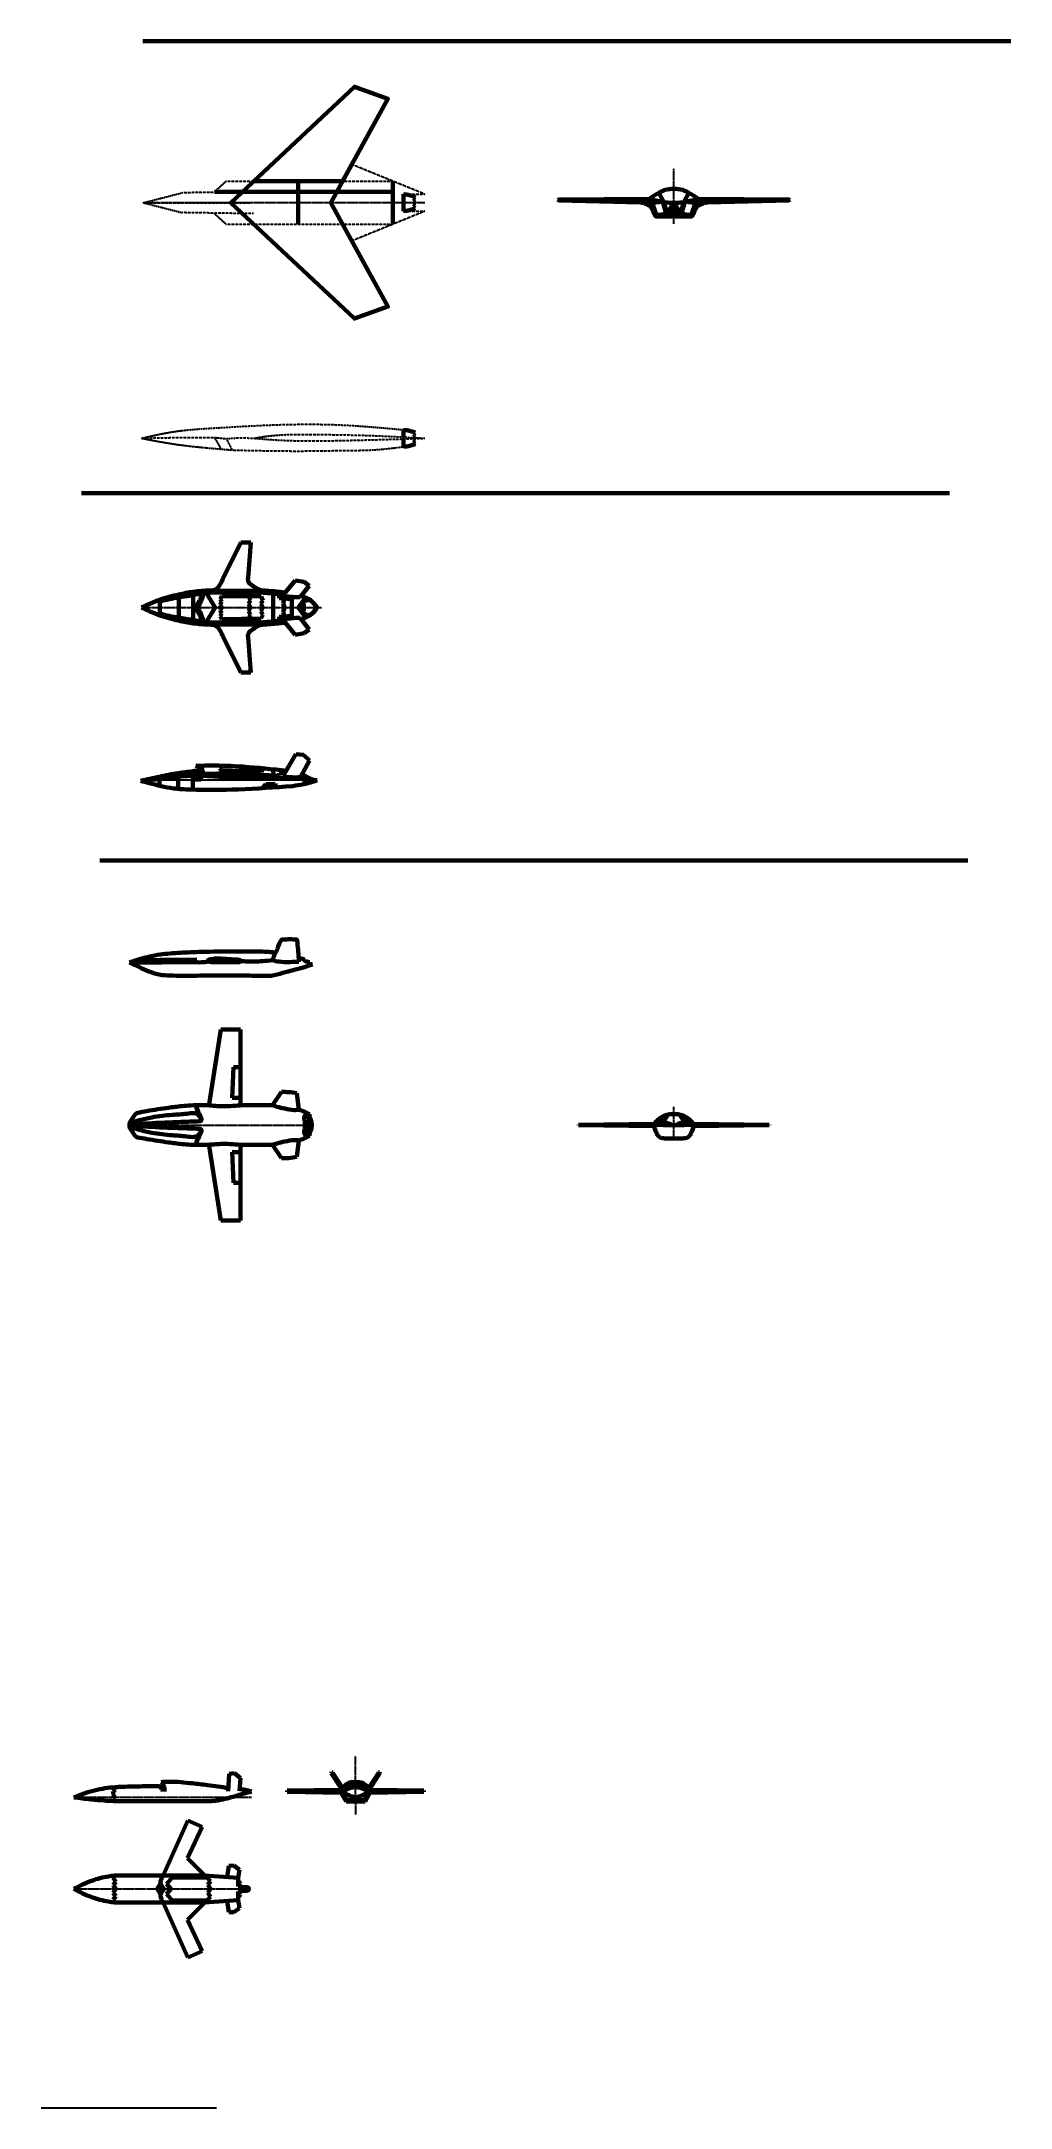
# Model space of a CAD drawing. Header units: millimetres. Extents: x -985956116104 to 1932156, y -552630487266 to 633586.
# Drawn here: x 64455 to 114807, y -336596 to -229290 of the extents above; entities that cross this region are included whole.
import ezdxf

# ---------------------------------------------------------------- set-up
doc = ezdxf.new("R2010")
doc.units = ezdxf.units.MM
doc.linetypes.add('CENTER', pattern=[2, 1.25, -0.25, 0.25, -0.25])
doc.linetypes.add('DASHED', pattern=[0.75, 0.5, -0.25])
for name, color, linetype, lineweight in [('_axes (Оси)', 6, 'CENTER', 30), ('_basic (Основной)', 4, 'Continuous', 60), ('_contour (Тонкий)', 7, 'Continuous', 30), ('_invisible (Невидимый)', 1, 'DASHED', 30)]:
    doc.layers.add(name, color=color, linetype=linetype, lineweight=lineweight)

msp = doc.modelspace()

# ---------------------------------------------------------------- linework, layer by layer
at = {"layer": '_axes (Оси)', "transparency": 33554687}
for p, q in [((97310.322, -238766.306), (97310.322, -235892.715)), ((84377.77, -237670.795), (69747.77, -237670.795)), ((84377.77, -237670.795), (69747.77, -237670.795)), ((69655.005, -258694.366), (79012.702, -258694.366)), ((69655.005, -258694.366), (79012.702, -258694.366)), ((97310.322, -286259.792), (97310.322, -284625.541)), ((97310.322, -286259.792), (97310.322, -284625.541)), ((69040.77, -285569.205), (78513.975, -285569.205)), ((69040.77, -285569.205), (78513.975, -285569.205)), ((80780.133, -320480.991), (80780.133, -318328.758)), ((80780.133, -320480.991), (80780.133, -318328.758)), ((75366.089, -320480.991), (66144.694, -320480.991)), ((80780.133, -320480.991), (80780.133, -321368.316)), ((80780.133, -320480.991), (80780.133, -321368.316)), ((66144.694, -325238.459), (75244.694, -325238.459)), ((66144.694, -325238.459), (75244.694, -325238.459))]:
    msp.add_line(p, q, dxfattribs=at)
at = {"layer": '_basic (Основной)', "transparency": 33554687}
for p, q in [((69733.632, -229289.663), (114806.551, -229289.663)), ((73451.789, -237102.393), (82710.803, -237102.393)), ((80104.872, -236550.795), (75499.873, -236550.795)), ((77802.373, -236550.795), (77802.373, -238790.795)), ((82710.803, -236550.795), (82710.803, -238790.795)), ((83271.434, -237228.953), (83271.434, -237670.795)), ((83271.434, -237247.031), (83462.768, -237247.031)), ((83271.434, -238112.636), (83271.434, -237670.795)), ((83271.434, -238094.558), (83462.768, -238094.558)), ((83462.768, -237247.031), (83867.693, -237367.172)), ((83462.768, -238094.558), (83867.693, -237974.417)), ((83862.473, -237411.582), (83788.079, -237457.291)), ((83788.079, -237457.291), (83858.556, -237521.29)), ((83788.079, -237884.298), (83858.556, -237820.299)), ((83862.473, -237930.007), (83788.079, -237884.298)), ((83858.556, -237521.29), (83790.246, -237596.515)), ((83790.246, -237596.515), (83860.723, -237670.795)), ((83790.246, -237745.074), (83860.723, -237670.795)), ((83858.556, -237820.299), (83790.246, -237745.074)), ((83867.693, -237367.172), (83819.401, -237388.07)), ((83819.401, -237388.07), (83862.473, -237411.582)), ((83819.401, -237953.519), (83862.473, -237930.007)), ((83867.693, -237974.417), (83819.401, -237953.519)), ((91318.365, -237508.662), (91289.525, -237527.575)), ((91289.525, -237527.575), (91325.461, -237552.021)), ((96081.874, -237604.012), (91289.525, -237527.575)), ((96037.826, -237475.589), (91318.365, -237508.662)), ((91325.461, -237552.021), (95581.327, -237665.195)), ((96054.438, -237624.131), (95984.997, -237801.313)), ((96081.874, -237604.012), (96054.438, -237624.131)), ((96190.322, -237682.527), (96081.874, -237604.012)), ((96136.098, -237643.269), (96585.959, -237594.285)), ((96190.322, -237682.527), (96741.921, -237626.328)), ((96190.322, -237682.527), (96397.43, -238281.633)), ((96794.619, -237636.804), (96525.61, -237157.582)), ((96741.921, -237626.328), (96912.892, -238225.258)), ((96794.649, -237636.826), (96982.444, -238304.167)), ((96982.444, -238158.884), (97310.322, -237670.795)), ((96982.444, -238304.167), (96982.444, -238158.884)), ((97638.201, -238158.884), (97310.322, -237670.795)), ((97825.996, -237636.826), (97638.201, -238304.167)), ((97638.201, -238304.167), (97638.201, -238158.884)), ((97878.724, -237626.328), (97707.752, -238225.258)), ((97825.996, -237636.826), (98095.026, -237157.616)), ((98430.322, -237682.527), (97878.724, -237626.328)), ((98484.546, -237643.269), (98034.685, -237594.285)), ((98430.322, -237682.527), (98223.215, -238281.633)), ((98430.322, -237682.527), (98538.77, -237604.012)), ((98538.77, -237604.012), (103331.119, -237527.575)), ((98538.77, -237604.012), (98566.206, -237624.131)), ((98566.206, -237624.131), (98635.647, -237801.313)), ((98582.818, -237475.589), (103302.28, -237508.662)), ((103295.183, -237552.021), (99039.317, -237665.195)), ((103331.119, -237527.575), (103295.183, -237552.021)), ((103302.28, -237508.662), (103331.119, -237527.575)), ((96397.43, -238281.633), (96339.197, -238346.032)), ((96397.43, -238281.633), (96587.872, -238296.953)), ((96446.061, -238393.067), (97310.291, -238393.067)), ((96982.444, -238304.167), (96579.423, -238393.067)), ((96912.892, -238225.258), (96587.872, -238296.953)), ((96982.444, -238304.167), (97310.322, -238304.167)), ((97638.201, -238304.167), (97310.322, -238304.167)), ((98174.583, -238393.067), (97310.353, -238393.067)), ((97638.201, -238304.167), (98041.221, -238393.067)), ((97707.752, -238225.258), (98032.772, -238296.953)), ((98223.215, -238281.633), (98032.772, -238296.953)), ((98223.215, -238281.633), (98281.447, -238346.032)), ((83271.434, -249460.622), (83271.434, -249840.163)), ((83271.434, -249478.7), (83462.768, -249478.7)), ((83271.434, -250344.305), (83271.434, -249936.398)), ((83462.768, -249478.7), (83867.693, -249598.841)), ((83862.473, -249643.251), (83788.079, -249688.96)), ((83788.079, -249688.96), (83858.556, -249752.959)), ((83858.556, -249752.959), (83790.246, -249828.184)), ((83790.246, -249828.184), (83831.06, -249871.2)), ((83790.246, -249976.743), (83845.128, -249918.9)), ((83858.556, -250051.968), (83790.246, -249976.743)), ((83867.693, -249598.841), (83819.401, -249619.739)), ((83819.401, -249619.739), (83862.473, -249643.251)), ((83271.434, -250326.227), (83462.768, -250326.227)), ((83462.768, -250326.227), (83867.693, -250206.086)), ((83788.079, -250115.967), (83858.556, -250051.968)), ((83862.473, -250161.676), (83788.079, -250115.967)), ((83819.401, -250185.188), (83862.473, -250161.676)), ((83867.693, -250206.086), (83819.401, -250185.188)), ((66547.059, -252751.456), (111619.978, -252751.456)), ((73867.894, -257244.729), (74815.681, -255318.423)), ((74815.681, -255318.423), (75334.483, -255318.146)), ((75334.483, -255318.146), (75191.067, -257142.267)), ((77640.782, -257283.238), (77062.873, -257982.751)), ((78110.547, -257356.159), (77640.782, -257283.238)), ((78369.491, -257562.18), (78110.547, -257356.159)), ((70617.829, -258287.432), (70617.829, -258694.366)), ((71589.952, -258017.042), (71589.952, -258694.366)), ((72344.74, -257874.153), (72344.74, -258694.366)), ((73020.869, -257935.262), (73477.005, -258694.366)), ((73381.917, -257911.861), (73221.679, -257806.939)), ((75970.093, -257937.995), (73381.917, -257911.861)), ((73560.773, -257821.143), (73464.62, -257771.014)), ((75736.602, -257821.535), (73560.773, -257821.143)), ((73833.343, -258398.528), (73728.642, -258556.932)), ((73728.642, -258556.932), (73834.445, -258694.366)), ((73839.234, -258099.921), (73739.86, -258250.103)), ((73739.86, -258250.103), (73833.343, -258398.528)), ((73839.234, -258099.921), (75872.488, -258126.693)), ((75221.677, -258118.124), (75319.221, -258317.325)), ((75319.221, -258317.325), (75222.216, -258500.178)), ((75222.216, -258500.178), (75325.713, -258694.366)), ((75803.04, -257774.166), (75736.602, -257821.535)), ((75961.009, -258324.77), (75857.734, -258503.163)), ((75857.734, -258503.163), (75954.042, -258694.366)), ((75872.488, -258126.693), (75961.009, -258324.77)), ((76061.404, -257815.568), (75970.093, -257937.995)), ((75970.093, -257937.995), (76802.662, -257998.036)), ((76490.171, -257975.501), (76492.769, -258694.366)), ((76802.662, -257998.036), (76852.205, -257882.357)), ((76802.662, -257998.036), (76802.975, -258207.193)), ((76802.975, -258207.193), (77475.533, -258260.252)), ((77015.068, -258461.318), (77094.925, -258230.225)), ((77015.068, -258461.318), (77088.717, -258694.366)), ((77475.533, -258260.252), (77475.533, -258694.366)), ((78186.274, -258173.173), (77805.98, -258694.366)), ((77893.418, -258160.548), (78369.491, -257562.18)), ((78094.877, -258502.841), (77986.681, -258502.212)), ((78080.792, -258502.759), (78079.678, -258694.366)), ((78094.877, -258502.841), (78094.877, -258694.366)), ((70617.829, -259101.3), (70617.829, -258694.366)), ((71589.952, -259371.69), (71589.952, -258694.366)), ((72344.74, -259514.579), (72344.74, -258694.366)), ((73020.869, -259453.47), (73477.005, -258694.366)), ((73381.917, -259476.872), (73221.679, -259581.793)), ((75970.093, -259450.738), (73381.917, -259476.872)), ((73560.773, -259567.589), (73464.62, -259617.719)), ((75736.602, -259567.198), (73560.773, -259567.589)), ((73728.642, -258831.801), (73834.445, -258694.366)), ((73833.343, -258990.204), (73728.642, -258831.801)), ((73739.86, -259138.63), (73833.343, -258990.204)), ((73839.234, -259288.812), (73739.86, -259138.63)), ((73839.234, -259288.812), (75872.488, -259262.04)), ((75221.677, -259270.609), (75319.221, -259071.407)), ((75222.216, -258888.554), (75325.713, -258694.366)), ((75319.221, -259071.407), (75222.216, -258888.554)), ((75803.04, -259614.567), (75736.602, -259567.198)), ((75857.734, -258885.57), (75954.042, -258694.366)), ((75961.009, -259063.963), (75857.734, -258885.57)), ((75872.488, -259262.04), (75961.009, -259063.963)), ((75970.093, -259450.738), (76802.662, -259390.697)), ((76061.404, -259573.165), (75970.093, -259450.738)), ((76490.171, -259413.232), (76492.769, -258694.366)), ((76802.662, -259390.697), (76802.975, -259181.54)), ((76802.662, -259390.697), (76852.205, -259506.376)), ((76802.975, -259181.54), (77475.533, -259128.481)), ((77015.068, -258927.415), (77088.717, -258694.366)), ((77015.068, -258927.415), (77094.925, -259158.508)), ((77640.782, -260105.494), (77062.873, -259405.982)), ((77475.533, -259128.481), (77475.533, -258694.366)), ((78186.274, -259215.559), (77805.98, -258694.366)), ((77893.418, -259228.185), (78369.491, -259826.553)), ((78094.877, -258885.891), (77986.681, -258886.521)), ((78080.792, -258885.973), (78079.678, -258694.366)), ((78094.877, -258885.891), (78094.877, -258694.366)), ((73867.894, -260144.003), (74815.681, -262070.31)), ((75334.483, -262070.586), (75191.067, -260246.466)), ((78110.547, -260032.574), (77640.782, -260105.494)), ((78369.491, -259826.553), (78110.547, -260032.574)), ((74815.681, -262070.31), (75334.483, -262070.586)), ((73729.327, -267028.795), (73839.324, -266906.659)), ((73828.532, -267163.855), (73729.327, -267028.795)), ((75253.8, -267183.058), (75322.895, -267057.516)), ((75322.895, -267057.516), (75257.564, -266980.707)), ((75967.241, -267110.977), (75892.778, -267036.564)), ((75900.589, -267224.483), (75967.241, -267110.977)), ((76503.977, -267098.558), (76508.959, -267413.891)), ((77024.765, -267440.482), (77675.553, -266307.471)), ((77675.553, -266307.471), (78072.037, -266339.644)), ((78390.245, -266630.575), (77926.42, -267495.338)), ((78072.037, -266339.644), (78390.245, -266630.575)), ((70593.525, -267480.101), (70593.525, -267947.417)), ((71566.028, -267286.748), (71566.028, -268111.816)), ((72326.336, -267194.364), (72326.336, -268150.145)), ((73082.442, -267442.182), (72326.336, -267434.779)), ((72361.709, -267527.562), (72362.614, -267435.134)), ((72410.93, -267625.937), (72361.709, -267527.562)), ((72410.93, -267625.937), (72732.972, -267617.505)), ((72732.972, -267617.505), (72733.209, -267511.544)), ((72739.507, -267325.07), (72741.795, -267426.452)), ((74742.7, -267442.182), (73082.442, -267442.182)), ((73108.944, -267416.179), (73111.602, -267442.182)), ((74742.7, -267401.868), (73163.452, -267401.868)), ((74742.7, -267401.868), (74742.7, -267442.182)), ((75367.338, -267420.541), (75365.862, -267442.46)), ((75367.003, -267442.537), (76043.178, -267488.07)), ((75367.338, -267420.541), (76055.391, -267476.602)), ((75940.762, -268072.556), (76108.466, -267857.378)), ((76108.466, -267857.378), (76597.576, -267847.747)), ((76597.576, -267847.747), (76650.091, -268025.374)), ((76819.529, -267437.264), (76811.021, -267283.645)), ((76811.021, -267283.645), (77093.66, -267320.536)), ((67500.647, -271823.213), (112573.566, -271823.213)), ((73787.091, -277048.237), (73104.551, -277030.902)), ((78402.267, -277117.601), (78402.267, -277235.037)), ((78402.267, -277235.037), (78542.64, -277235.037)), ((73165.475, -284481.032), (73778.718, -280610.372)), ((73778.718, -280610.372), (74803.863, -280610.372)), ((74803.863, -280610.372), (74796.5, -284444.473)), ((74372.648, -284163.245), (74445.16, -282568.627)), ((74445.16, -282568.627), (74800.101, -282569.309)), ((74797.04, -284163.227), (74372.648, -284163.245)), ((76462.563, -284537.094), (76933.413, -283851.196)), ((77735.776, -283915.833), (77833.05, -284772.154)), ((69068.968, -285393.289), (69318.679, -285033.985)), ((74918.18, -284537.094), (76462.563, -284537.094)), ((69068.968, -285745.121), (69318.679, -286104.425)), ((77735.776, -287222.577), (77833.05, -286366.256)), ((96301.507, -285505.527), (92351.489, -285559.107)), ((92351.489, -285559.107), (92351.731, -285576.93)), ((96291.365, -285630.531), (92351.489, -285576.927)), ((98319.138, -285505.527), (102269.155, -285559.107)), ((98329.279, -285630.531), (102269.155, -285576.927)), ((102269.155, -285559.107), (102268.914, -285576.93)), ((73165.475, -286657.378), (73778.718, -290528.038)), ((74797.04, -286975.182), (74372.648, -286975.164)), ((74372.648, -286975.164), (74445.16, -288569.783)), ((74803.863, -290528.038), (74796.5, -286693.937)), ((74918.18, -286601.316), (76462.563, -286601.316)), ((76462.563, -286601.316), (76933.413, -287287.213)), ((74445.16, -288569.783), (74800.101, -288569.101)), ((73778.718, -290528.038), (74803.863, -290528.038)), ((74159.147, -320166.673), (74214.165, -319252.287)), ((74214.165, -319252.287), (74493.845, -319220.203)), ((74493.845, -319220.203), (74796.449, -319492.915)), ((74796.449, -319492.915), (74743.722, -320148.34)), ((79517.638, -319226.526), (79523.636, -319180.058)), ((80047.804, -320043.233), (79517.638, -319226.526)), ((79523.636, -319180.058), (79574.02, -319186.562)), ((79574.02, -319186.562), (80092.966, -319994.844)), ((80533.874, -319685.068), (80780.133, -319685.068)), ((81026.392, -319685.068), (80780.133, -319685.068)), ((81986.245, -319186.562), (81467.299, -319994.844)), ((81512.462, -320043.233), (82042.627, -319226.526)), ((82036.629, -319180.058), (81986.245, -319186.562)), ((82042.627, -319226.526), (82036.629, -319180.058)), ((68189.574, -320178.004), (68285.474, -320090.395)), ((68189.574, -320321.882), (68189.574, -320178.004)), ((68299.508, -320539.34), (68189.574, -320321.882)), ((68218.281, -320672.186), (68299.508, -320539.34)), ((73206.295, -320672.186), (68218.281, -320672.186)), ((68285.474, -320090.395), (68274.833, -319956.271)), ((77231.748, -320187.245), (77232.762, -320132.224)), ((80034.94, -320238.923), (77231.748, -320187.245)), ((77232.762, -320132.224), (80010.134, -320083.989)), ((80010.134, -320083.989), (80017.631, -320152.965)), ((80017.631, -320152.965), (80034.94, -320238.923)), ((80034.94, -320238.923), (80291.844, -320704.524)), ((80291.844, -320704.524), (80780.133, -320704.524)), ((81268.421, -320704.524), (80780.133, -320704.524)), ((81525.326, -320238.923), (81268.421, -320704.524)), ((81542.634, -320152.965), (81525.326, -320238.923)), ((81525.326, -320238.923), (84328.517, -320187.245)), ((81550.131, -320083.989), (81542.634, -320152.965)), ((84327.503, -320132.224), (81550.131, -320083.989)), ((84328.517, -320187.245), (84327.503, -320132.224)), ((70785.272, -324540.589), (72058.364, -321674.591)), ((72058.364, -321674.591), (72818.522, -322012.257)), ((72818.522, -322012.257), (72050.954, -323635.265)), ((72050.954, -323635.265), (73242.913, -324830.493)), ((74117.125, -324623.219), (74194.305, -324034.273)), ((74194.305, -324034.273), (74456.455, -324025.954)), ((74456.455, -324025.954), (74750.507, -324246.419)), ((68182.628, -324665.704), (68252.43, -324540.589)), ((68182.628, -324665.704), (68333.019, -324862.849)), ((68333.019, -324862.849), (68184.047, -325038.719)), ((68184.047, -325038.719), (68333.902, -325238.459)), ((68252.43, -324540.589), (70790.398, -324540.589)), ((70469.359, -325238.459), (70652, -324963.005)), ((70790.398, -324540.589), (72908.069, -324540.589)), ((70963.481, -324968.581), (71272.237, -324640.161)), ((70963.481, -324968.581), (71182.468, -325238.459)), ((71272.237, -324640.161), (73053.101, -324640.161)), ((72908.069, -324540.589), (74682.147, -324661.834)), ((73242.913, -324830.493), (73104.066, -325028.781)), ((73104.066, -325028.781), (73235.528, -325238.459)), ((74750.507, -324246.419), (74682.147, -324661.834)), ((74682.147, -324661.834), (74682.147, -324811.083)), ((74682.147, -324811.083), (74682.147, -325106.843)), ((74825.967, -324958.963), (74682.147, -324811.083)), ((74682.147, -324958.963), (74825.967, -324958.963)), ((74825.967, -324958.963), (74682.147, -325106.843)), ((68182.628, -325811.214), (68333.019, -325614.069)), ((68182.628, -325811.214), (68252.43, -325936.329)), ((68184.047, -325438.199), (68333.902, -325238.459)), ((68333.019, -325614.069), (68184.047, -325438.199)), ((68252.43, -325936.329), (70790.398, -325936.329)), ((70469.359, -325238.459), (70652, -325513.913)), ((70785.272, -325936.329), (72058.364, -328802.327)), ((70790.398, -325936.329), (72908.069, -325936.329)), ((70963.481, -325508.337), (71182.468, -325238.459)), ((70963.481, -325508.337), (71272.237, -325836.758)), ((71272.237, -325836.758), (73053.101, -325836.758)), ((72050.954, -326841.653), (73242.913, -325646.425)), ((72908.069, -325936.329), (74682.147, -325815.084)), ((73104.066, -325448.138), (73235.528, -325238.459)), ((73242.913, -325646.425), (73104.066, -325448.138)), ((74117.125, -325853.699), (74194.305, -326442.645)), ((74682.147, -325665.835), (74682.147, -325370.075)), ((74825.967, -325517.955), (74682.147, -325370.075)), ((74682.147, -325517.955), (74825.967, -325517.955)), ((74825.967, -325517.955), (74682.147, -325665.835)), ((74682.147, -325815.084), (74682.147, -325665.835)), ((74750.507, -326230.499), (74682.147, -325815.084)), ((72818.522, -328464.661), (72050.954, -326841.653)), ((74194.305, -326442.645), (74456.455, -326450.965)), ((74456.455, -326450.965), (74750.507, -326230.499)), ((72058.364, -328802.327), (72818.522, -328464.661))]:
    msp.add_line(p, q, dxfattribs=at)
for points in [[(74307.191, -237670.795), (80718.707, -231649.998), (82458.636, -232277.382), (79487.984, -237670.795), (82458.636, -243064.207), (80718.707, -243691.591), (74307.191, -237670.795)], [(75499.873, -236550.795), (80718.707, -231649.998), (82458.636, -232277.382), (80104.872, -236550.795), (75499.873, -236550.795)]]:
    msp.add_lwpolyline(points, dxfattribs=at)
msp.add_arc((75789.748, -279045.311), 11653.634, 84.93040955, 90.25791552, dxfattribs=at)
for points in [[(96037.826, -237475.589), (96232.469, -237335.119), (96415.665, -237221.538), (96650.13, -237092.679), (96867.458, -237009.854), (97026.044, -236973.78), (97310.322, -236947.168)], [(98582.818, -237475.589), (98388.176, -237335.119), (98204.979, -237221.538), (97970.515, -237092.679), (97753.186, -237009.854), (97594.6, -236973.78), (97310.322, -236947.168)], [(95984.997, -237801.313), (95885.562, -237747.698), (95710.048, -237694.225), (95581.327, -237665.195)], [(95984.997, -237801.313), (96050.272, -237841.836), (96127.476, -237911.725), (96212.017, -238066.745), (96284.748, -238242.759), (96318.901, -238311.741), (96337.067, -238342.964), (96357.412, -238366.201), (96382.844, -238380.723), (96446.061, -238393.067)], [(96081.874, -237604.012), (96063.733, -237570.387), (96049.558, -237537.995), (96037.826, -237475.589)], [(97310.322, -237670.795), (97066.145, -237674.634), (96741.921, -237626.328), (96037.826, -237475.589)], [(96982.444, -238304.167), (97196.783, -238106.1), (97310.322, -237670.795)], [(97310.322, -237670.795), (97554.5, -237674.634), (97878.724, -237626.328), (98582.818, -237475.589)], [(97638.201, -238304.167), (97423.861, -238106.1), (97310.322, -237670.795)], [(98635.647, -237801.313), (98570.372, -237841.836), (98493.168, -237911.725), (98408.627, -238066.745), (98335.896, -238242.759), (98301.744, -238311.741), (98283.578, -238342.964), (98263.233, -238366.201), (98237.801, -238380.723), (98174.583, -238393.067)], [(98538.77, -237604.012), (98556.911, -237570.387), (98571.086, -237537.995), (98582.818, -237475.589)], [(98635.647, -237801.313), (98735.083, -237747.698), (98910.597, -237694.225), (99039.317, -237665.195)], [(72790.7, -257825.638), (73199.685, -257807.534), (73467.646, -257769.767), (73671.448, -257599.818), (73867.894, -257244.729)], [(75191.067, -257142.267), (75192.954, -257309.664), (75454.271, -257575.559), (75802.951, -257774.138), (76061.404, -257815.568)], [(69655.005, -258694.366), (70612.253, -258289.401), (71590.54, -258016.909), (72343.97, -257874.258), (72790.7, -257825.638)], [(73381.917, -257911.861), (73031.973, -257934.394), (72831.879, -257954.417), (72340.221, -258048.811), (71586.853, -258166.192), (70617.829, -258372.14)], [(72742.805, -257968.023), (72762.214, -258051.802), (72722.69, -258225.777), (72626.204, -258407.738), (72553.84, -258528.426), (72520.715, -258599.259), (72511.164, -258694.366)], [(72790.7, -257825.638), (72837.477, -257931.286), (72848.572, -258029.355), (72767.209, -258323.567), (72678.451, -258510.455), (72632.223, -258628.879), (72632.223, -258694.366)], [(77893.418, -258160.548), (77673.278, -258153.707), (77297.263, -258120.868), (77094.503, -258083.893), (77009.728, -258053.791), (76983.748, -258031.899), (77031.435, -257999.367)], [(77062.873, -257982.751), (77048.716, -257990.104), (77031.435, -257999.367)], [(78772.312, -258710.04), (78735.534, -258662.081), (78666.543, -258568.575), (78562.659, -258447.806), (78355.104, -258309.404), (78176.976, -258342.507), (78017.613, -258463.113), (77955.058, -258557.212), (77919.602, -258694.366)], [(69655.005, -258694.366), (70612.253, -259099.332), (71590.54, -259371.824), (72343.97, -259514.475), (72790.7, -259563.094)], [(73381.917, -259476.872), (73031.973, -259454.338), (72831.879, -259434.315), (72340.221, -259339.922), (71586.853, -259222.541), (70617.829, -259016.593)], [(72742.805, -259420.71), (72762.214, -259336.931), (72722.69, -259162.955), (72626.204, -258980.995), (72553.84, -258860.306), (72520.715, -258789.473), (72511.164, -258694.366)], [(72790.7, -259563.094), (72837.477, -259457.447), (72848.572, -259359.377), (72767.209, -259065.166), (72678.451, -258878.278), (72632.223, -258759.854), (72632.223, -258694.366)], [(72790.7, -259563.094), (73199.685, -259581.198), (73467.646, -259618.965), (73671.448, -259788.915), (73867.894, -260144.003)], [(75191.067, -260246.466), (75192.954, -260079.069), (75454.271, -259813.173), (75802.951, -259614.594), (76061.404, -259573.165)], [(77893.418, -259228.185), (77673.278, -259235.026), (77297.263, -259267.864), (77094.503, -259304.839), (77009.728, -259334.941), (76983.748, -259356.833), (77031.435, -259389.365)], [(77062.873, -259405.982), (77048.716, -259398.628), (77031.435, -259389.365)], [(78772.312, -258678.692), (78735.534, -258726.652), (78666.543, -258820.158), (78562.659, -258940.927), (78355.104, -259079.329), (78176.976, -259046.226), (78017.613, -258925.62), (77955.058, -258831.521), (77919.602, -258694.366)], [(69622.216, -267692.064), (70595.696, -267479.614), (71565.348, -267286.842), (72326.667, -267194.311), (72645.598, -267176.319), (72735.619, -267202.022)], [(72474.929, -266915.574), (73254.02, -266901.428), (74929.45, -266956.631), (77193.704, -267173.455)], [(72739.507, -267325.07), (72735.619, -267202.022), (72718.534, -267097.752), (72665.296, -267004.245), (72553.98, -266939.757), (72474.929, -266915.574)], [(73828.532, -267163.855), (74544.968, -267165.749), (75248.137, -267182.795), (75900.589, -267224.483)], [(73626.395, -267331.243), (73258.728, -267331.243), (72739.507, -267325.07), (72218.466, -267338.453), (69622.216, -267692.064)], [(69622.216, -267692.064), (70471.249, -267604.582), (71372.293, -267499.396), (72038.85, -267444.973), (72743.622, -267426.411), (73108.944, -267416.179)], [(69622.216, -267692.064), (70053.587, -267808.948), (71318.111, -268084.942), (72194.348, -268146.086), (74683.398, -268136.848), (77514.641, -267962.933)], [(76043.178, -267488.07), (75646.244, -267508.513), (74717.225, -267506.242), (73542.619, -267472.065), (73111.602, -267442.182)], [(74742.086, -267442.173), (74977.593, -267463.154), (75318.66, -267450.16), (75367.003, -267442.537)], [(74742.7, -267401.868), (74978.737, -267388.072), (75319.249, -267411.45), (75367.338, -267420.541)], [(78192.604, -267589.317), (77894.608, -267588.151), (77024.278, -267559.692), (76043.178, -267488.07)], [(77926.42, -267495.338), (77796.57, -267509.938), (77483.119, -267510.152), (77187.694, -267488.011), (77024.765, -267440.482)], [(77514.641, -267962.933), (78083.427, -267866.434), (78782.339, -267663.807)], [(78782.339, -267663.807), (78526.805, -267647.91), (78192.604, -267589.317)], [(69040.77, -277120.571), (69339.992, -277022.115), (70194.251, -276792.159), (70493.471, -276735.638), (71009.811, -276671.823), (72077.811, -276600.486), (73186.055, -276565.714), (75022.174, -276562.063), (76228.885, -276574.813), (76471.546, -276598.515), (76626.632, -276624.041)], [(76462.787, -277010.578), (76557.661, -276768.084), (76626.632, -276624.041), (76734.64, -276370.614), (76869.655, -276053.368), (76917.092, -275965.851)], [(76917.092, -275965.851), (76926.793, -275952.765), (76951.507, -275939.293), (76983.413, -275933.456), (77040.032, -275928.965)], [(77040.032, -275928.965), (77268.176, -275923.087), (77636.294, -275928.834), (77711.067, -275933.433)], [(77711.067, -275933.433), (77717.689, -275934.293), (77728.167, -275939.085), (77738.29, -275957.01), (77742.906, -275985.583), (77790.931, -276457.273)], [(77790.931, -276457.273), (77811.59, -276733.418), (77835.799, -277090.718)], [(69040.77, -277120.571), (69379.637, -277126.662), (70462.589, -277124.872), (72447.727, -277113.424), (72886.186, -277111.502), (73145.8, -277076.911)], [(69040.77, -277120.571), (69442.524, -277322.237), (69915.281, -277535.592), (70415.488, -277718.468), (70726.593, -277776.379), (71303.051, -277809.906), (72692.03, -277810.128), (75267.293, -277810.333), (76390.442, -277816.455)], [(69078.024, -277121.313), (69596.595, -277080.229), (70349.982, -277005.054), (70939.962, -276990.247), (71591.845, -276986.473), (72380.64, -276986.473), (72525.038, -276988.627)], [(73145.8, -277076.911), (73119.113, -277062.802), (73104.757, -277028.068), (73127.425, -276996.354), (73189.286, -276974.067)], [(73145.8, -277076.911), (73219.721, -277096.084), (73415.873, -277111.458), (73760.102, -277111.458), (74440.866, -277113.38), (74702.403, -277105.692), (74792.787, -277082.632), (74813.942, -277055.728)], [(73189.286, -276974.067), (73300.082, -276948.388), (73942.406, -276934.517), (74417.6, -276963.095), (74710.032, -276984.145), (74785.445, -277002.594), (74810.164, -277025.108), (74813.942, -277055.728)], [(73787.091, -277048.237), (73788.908, -277028.571), (73825.38, -277018.041), (73894.92, -277015.828), (74094.95, -277012.005), (74367.965, -277010.414), (74631.828, -277025.216), (74813.942, -277055.728)], [(73787.091, -277048.237), (73789.689, -277058.654), (73802.886, -277064.424), (73856.5, -277069.37), (73972.799, -277071.018), (74235.918, -277071.842), (74470.166, -277071.018), (74692.867, -277066.896), (74813.942, -277055.728)], [(74813.942, -277055.728), (75175.043, -277073.627), (75952.269, -277055.183), (76462.787, -277010.578)], [(78542.64, -277235.037), (78059.434, -277380.389), (77004.12, -277669.943), (76390.442, -277816.455)], [(76462.787, -277010.578), (76791.09, -277081.413), (77379.552, -277101.883), (77835.799, -277090.718)], [(77822.462, -276889.838), (77998.022, -276934.341), (78145.137, -276977.142)], [(78145.137, -276977.142), (78125.174, -276990.063), (78117.378, -277010.23), (78128.385, -277033.604), (78178.837, -277056.98), (78402.267, -277117.601)], [(76933.413, -283851.196), (77299.944, -283858.891), (77735.776, -283915.833)], [(69040.77, -285569.205), (69040.77, -285506.524), (69040.77, -285469.699), (69068.968, -285393.289)], [(72677.708, -285374.97), (71712.1, -285408.977), (70606.116, -285451.485), (69041.183, -285537.462)], [(69043.117, -285455.654), (69556.03, -285317.583), (70192.339, -285170.976), (71262.771, -285039.588), (72012.328, -284978.076), (72397.865, -284955.914), (72536.043, -284993.418), (72604.281, -285013.876)], [(69318.679, -285033.985), (69345.397, -284999.001), (69387.773, -284963.097), (69461.473, -284931.797)], [(69461.473, -284931.797), (69938.868, -284844.236), (71064.749, -284669.325), (71760.147, -284584.233), (72212.616, -284546.395), (72886.726, -284539.304), (73111.429, -284544.031)], [(72677.708, -285374.97), (72722.262, -285372.582), (72764.662, -285347.424), (72774.599, -285291.151), (72767.313, -285215.68), (72707.933, -285084.23), (72514.902, -284638.249)], [(72604.281, -285013.876), (72583.843, -284923.29), (72529.253, -284752.817), (72514.902, -284638.249)], [(72773.608, -285321.943), (72744.166, -285237.196), (72674.223, -285134.912), (72623.045, -285080.36), (72604.281, -285013.876)], [(73111.429, -284544.031), (73132.27, -284535.754), (73165.475, -284481.032)], [(73111.429, -284544.031), (73879.397, -284590.071), (74918.18, -284537.094)], [(74796.5, -284444.473), (74798.914, -284479.29), (74825.153, -284515.641), (74876.438, -284532.326), (74918.18, -284537.094)], [(76462.563, -284537.094), (76700.192, -284617.356), (77095.466, -284715.316), (77584.025, -284787.996), (77833.05, -284772.154)], [(77833.05, -284772.154), (78099.477, -284867.57), (78392.087, -285009.156)], [(78141.139, -285569.205), (78132.408, -285353.223), (78114.945, -285140.326), (78141.139, -285080.993), (78209.244, -285046.092), (78249.407, -285037.367), (78392.087, -285009.156)], [(78317.513, -285569.205), (78317.513, -285443.966), (78301.796, -285257.244), (78258.359, -285035.614)], [(78352.438, -285569.205), (78348.945, -285391.614), (78331.482, -285210.127), (78295.598, -285028.289)], [(78392.087, -285009.156), (78392.483, -285083.379), (78424.824, -285209.576), (78483.442, -285405.593), (78505.002, -285485.619), (78513.975, -285545.384), (78513.975, -285569.205)], [(96404.993, -285361.82), (96372.255, -285399.197), (96319.417, -285478.123), (96299.393, -285510.917), (96290.176, -285530.005), (96283.9, -285545.684), (96282.506, -285550.91), (96281.778, -285562.386)], [(97310.322, -285012.574), (97144.826, -285009.099), (97026.592, -285015.181), (96889.232, -285053.407), (96712.071, -285133.21), (96571.644, -285222.843), (96446.722, -285320.988), (96404.993, -285361.82)], [(96480.592, -285412.501), (96513.132, -285356.338), (96631.452, -285223.318), (96771.96, -285127.249), (97004.165, -285040.047)], [(97230.477, -285568.675), (97027.829, -285490.835), (96854.785, -285433.193), (96714.277, -285415.457), (96641.805, -285413.979), (96480.592, -285412.501)], [(97004.165, -285040.047), (96964.231, -285108.035), (96882.28, -285224.33), (96757.17, -285372.595), (96715.821, -285415.525)], [(97310.322, -285012.574), (97475.818, -285009.099), (97594.052, -285015.181), (97731.413, -285053.407), (97908.573, -285133.21), (98049, -285222.843), (98173.922, -285320.988), (98215.652, -285361.82)], [(97390.167, -285568.675), (97592.816, -285490.835), (97765.86, -285433.193), (97906.367, -285415.457), (97978.839, -285413.979), (98140.052, -285412.501)], [(98140.052, -285412.501), (98107.512, -285356.338), (97989.192, -285223.318), (97848.685, -285127.249), (97616.48, -285040.047)], [(97616.48, -285040.047), (97656.414, -285108.035), (97738.364, -285224.33), (97863.474, -285372.595), (97904.824, -285415.525)], [(98215.652, -285361.82), (98248.389, -285399.197), (98301.227, -285478.123), (98321.252, -285510.917), (98330.468, -285530.005), (98336.744, -285545.684), (98338.138, -285550.91), (98338.866, -285562.386)], [(69040.77, -285569.205), (69040.77, -285631.886), (69040.77, -285668.71), (69068.968, -285745.121)], [(72677.708, -285763.439), (71712.1, -285729.433), (70606.116, -285686.924), (69041.183, -285600.948)], [(69043.117, -285682.755), (69556.03, -285820.826), (70192.339, -285967.433), (71262.771, -286098.822), (72012.328, -286160.334), (72397.865, -286182.495), (72536.043, -286144.991), (72604.281, -286124.534)], [(69318.679, -286104.425), (69345.397, -286139.408), (69387.773, -286175.312), (69461.473, -286206.613)], [(69461.473, -286206.613), (69938.868, -286294.174), (71064.749, -286469.085), (71760.147, -286554.176), (72212.616, -286592.015), (72886.726, -286599.105), (73111.429, -286594.379)], [(72677.708, -285763.439), (72722.262, -285765.828), (72764.662, -285790.985), (72774.599, -285847.258), (72767.313, -285922.73), (72707.933, -286054.179), (72514.902, -286500.161)], [(72604.281, -286124.534), (72583.843, -286215.119), (72529.253, -286385.593), (72514.902, -286500.161)], [(72773.608, -285816.467), (72744.166, -285901.214), (72674.223, -286003.498), (72623.045, -286058.049), (72604.281, -286124.534)], [(76462.563, -286601.316), (76700.192, -286521.054), (77095.466, -286423.093), (77584.025, -286350.413), (77833.05, -286366.256)], [(77833.05, -286366.256), (78099.477, -286270.839), (78392.087, -286129.253)], [(78141.139, -285569.205), (78132.408, -285785.187), (78114.945, -285998.084), (78141.139, -286057.417), (78209.244, -286092.318), (78249.407, -286101.043), (78392.087, -286129.253)], [(78317.513, -285569.205), (78317.513, -285694.444), (78301.796, -285881.165), (78258.359, -286102.795)], [(78352.438, -285569.205), (78348.945, -285746.795), (78331.482, -285928.282), (78295.598, -286110.12)], [(78392.087, -286129.253), (78392.483, -286055.03), (78424.824, -285928.834), (78483.442, -285732.817), (78505.002, -285652.79), (78513.975, -285593.026), (78513.975, -285569.205)], [(97310.322, -286259.792), (97156.618, -286264.036), (96934.368, -286265.45), (96751.756, -286251.304), (96597.457, -286210.28), (96495.534, -286125.404), (96409.182, -285965.552), (96321.415, -285763.262), (96281.778, -285562.386)], [(97310.322, -285569.205), (96281.778, -285562.386)], [(97310.322, -286259.792), (97464.026, -286264.036), (97686.276, -286265.45), (97868.888, -286251.304), (98023.187, -286210.28), (98125.11, -286125.404), (98211.462, -285965.552), (98299.229, -285763.262), (98338.866, -285562.386)], [(97310.322, -285569.205), (98338.866, -285562.386)], [(73111.429, -286594.379), (73879.397, -286548.338), (74918.18, -286601.316)], [(73111.429, -286594.379), (73132.27, -286602.655), (73165.475, -286657.378)], [(74796.5, -286693.937), (74798.914, -286659.119), (74825.153, -286622.769), (74876.438, -286606.083), (74918.18, -286601.316)], [(76933.413, -287287.213), (77299.944, -287279.519), (77735.776, -287222.577)], [(70684.74, -319686.443), (71087.377, -319668.594), (72304.625, -319752.75), (73089.579, -319841.455), (74168.968, -320003.448)], [(70684.74, -319686.443), (70778.705, -319797.051), (70831.081, -319952.674), (70855.814, -320064.664), (70855.814, -320178.004)], [(80010.134, -320083.989), (80118.669, -319967.73), (80340.409, -319775.818), (80533.874, -319685.068)], [(80217.481, -320044.943), (80259.381, -319964.894), (80375.769, -319830.858), (80497.745, -319739.639), (80642.067, -319712.646), (80780.133, -319712.646)], [(81342.785, -320044.943), (81300.885, -319964.894), (81184.496, -319830.858), (81062.52, -319739.639), (80918.198, -319712.646), (80780.133, -319712.646)], [(81550.131, -320083.989), (81441.596, -319967.73), (81219.856, -319775.818), (81026.392, -319685.068)], [(66144.694, -320480.991), (67218.603, -320117.075), (68312.988, -319953.312), (69585.265, -319909.958), (70584.09, -319905.409)], [(68218.281, -320672.186), (67726.062, -320646.518), (67043.639, -320590.447), (66144.694, -320480.991)], [(70584.09, -319905.409), (70668.537, -319987.207), (70761.822, -320160.067)], [(70584.09, -319905.409), (70744.675, -319949.537), (70846.555, -320013.143)], [(75366.089, -320178.004), (74641.073, -320383), (73774.682, -320615.512), (73494.123, -320660.561), (73206.295, -320672.186)], [(74751.533, -320051.243), (75057.917, -320093.224), (75198.216, -320123.589), (75366.089, -320178.004)], [(80780.133, -320480.991), (80461.44, -320386.595), (80017.631, -320152.965)], [(80138.655, -320225.244), (80133.827, -320243.92), (80162.457, -320331.052), (80225.344, -320449.247), (80315.205, -320576.122), (80452.867, -320627.964), (80623.53, -320636.447), (80780.133, -320636.447)], [(80780.133, -319956.449), (80682.194, -319961.777), (80522.585, -319991.882), (80200.506, -320146.471), (80138.655, -320225.244)], [(80780.133, -319822.002), (80697.003, -319831.789), (80518.23, -319908.115), (80217.481, -320044.943)], [(80780.133, -319822.002), (80863.262, -319831.789), (81042.035, -319908.115), (81342.785, -320044.943)], [(80780.133, -319956.449), (80878.071, -319961.777), (81037.68, -319991.882), (81359.759, -320146.471), (81421.611, -320225.244)], [(80780.133, -320480.991), (81098.825, -320386.595), (81542.634, -320152.965)], [(81421.611, -320225.244), (81426.438, -320243.92), (81397.808, -320331.052), (81334.922, -320449.247), (81245.06, -320576.122), (81107.398, -320627.964), (80936.735, -320636.447), (80780.133, -320636.447)], [(66144.694, -325238.459), (67067.752, -324811.478), (67946.048, -324582.788), (68252.43, -324540.589)], [(70785.272, -324540.589), (70678.539, -324763.762), (70647.884, -324938.001), (70677.663, -325033.438), (70750.36, -325138.507), (70827.884, -325238.459)], [(74682.147, -325106.843), (74817.749, -325127.382), (74936.136, -325138.153), (75120.455, -325146.552), (75197.159, -325164.352), (75232.771, -325190.368), (75244.694, -325238.459)], [(66144.694, -325238.459), (67067.752, -325665.44), (67946.048, -325894.13), (68252.43, -325936.329)], [(70785.272, -325936.329), (70678.539, -325713.156), (70647.884, -325538.917), (70677.663, -325443.48), (70750.36, -325338.411), (70827.884, -325238.459)], [(74682.147, -325370.075), (74817.749, -325349.536), (74936.136, -325338.765), (75120.455, -325330.366), (75197.159, -325312.566), (75232.771, -325286.55), (75244.694, -325238.459)]]:
    msp.add_spline(points, degree=3, dxfattribs=at)
for points, knots in [([(76061.404, -257815.568), (76324.394, -257833.177), (76678.862, -257856.911), (77026.247, -257904.765), (77115.76, -257918.735)], [0, 0, 0, 0, 761.1803197304, 1025.9488405056, 1025.9488405056, 1025.9488405056, 1025.9488405056]), ([(77946.078, -258094.361), (78146.281, -258149.603), (78486.48, -258275.859), (78694.921, -258567.398), (78782.339, -258694.366)], [1839.4891068373, 1839.4891068373, 1839.4891068373, 1839.4891068373, 2423.6788248195, 2860.5998109375, 2860.5998109375, 2860.5998109375, 2860.5998109375]), ([(76061.404, -259573.165), (76324.394, -259555.556), (76678.862, -259531.822), (77026.247, -259483.968), (77115.76, -259469.997)], [0, 0, 0, 0, 761.1803197304, 1025.9488405056, 1025.9488405056, 1025.9488405056, 1025.9488405056]), ([(77946.078, -259294.371), (78146.281, -259239.13), (78486.48, -259112.874), (78694.921, -258821.335), (78782.339, -258694.366)], [1839.4891068373, 1839.4891068373, 1839.4891068373, 1839.4891068373, 2423.6788248195, 2860.5998109375, 2860.5998109375, 2860.5998109375, 2860.5998109375]), ([(72675.908, -266910.71), (72708.079, -266933.536), (72782.677, -266991.831), (72827.508, -267149.814), (72856.011, -267343.926), (72774.739, -267454.857), (72733.209, -267511.544)], [25.7017884698, 25.7017884698, 25.7017884698, 25.7017884698, 136.420123039, 295.2444752052, 481.0444580092, 675.2096333756, 675.2096333756, 675.2096333756, 675.2096333756]), ([(76043.178, -267488.07), (75986.661, -267466.686), (75818.091, -267402.903), (75321.323, -267312.404), (74526.182, -267288.102), (73708.554, -267266.453), (73235.722, -267382.473), (73108.944, -267416.179)], [0, 0, 0, 0, 173.8587372234, 518.567479477, 1445.4368187521, 2470.0374604941, 2846.9229054185, 2846.9229054185, 2846.9229054185, 2846.9229054185]), ([(78782.339, -267663.807), (78721.35, -267660.87), (78582.17, -267654.165), (78352.941, -267546.867), (78162.015, -267435.093), (78036.702, -267362.499), (78006.92, -267345.253)], [0, 0, 0, 0, 174.4554856265, 398.1204418423, 716.0469508105, 815.1230874144, 815.1230874144, 815.1230874144, 815.1230874144]), ([(78006.92, -267345.253), (78033.462, -267369.023), (78087.781, -267417.667), (78149.015, -267484.202), (78219.673, -267565.788), (78153.498, -267707.82), (78105.671, -267807.653), (78076.728, -267867.915)], [0, 0, 0, 0, 102.0836239905, 208.9149535592, 266.6730481403, 393.7056054783, 595.1163036753, 595.1163036753, 595.1163036753, 595.1163036753])]:
    msp.add_open_spline(points, degree=3, knots=knots, dxfattribs=at)
at = {"layer": '_contour (Тонкий)', "color": 242, "true_color": 0xcd2027, "transparency": 33554687}
msp.add_line((78782.339, -267663.805), (69655.005, -267663.805), dxfattribs=at)
at = {"layer": '_contour (Тонкий)', "transparency": 33554687}
msp.add_line((64455.142, -336596.321), (73555.142, -336596.321), dxfattribs=at)
at = {"layer": '_invisible (Невидимый)', "color": 4, "transparency": 33554687}
for p, q in [((80718.707, -231649.998), (74307.191, -237670.795)), ((82458.636, -232277.382), (80718.707, -231649.998)), ((79487.984, -237670.795), (82458.636, -232277.382)), ((84377.77, -237228.953), (80581.903, -235684.712)), ((75482.35, -237102.393), (71765.523, -237156.822)), ((73451.789, -237102.393), (74057.381, -236550.795)), ((74057.381, -236550.795), (82710.803, -236550.795)), ((69755.374, -237670.795), (71765.523, -237156.822)), ((69755.374, -237670.795), (73755.374, -237670.795)), ((69755.374, -237670.795), (75355.374, -237670.795)), ((69755.374, -237670.795), (71765.523, -238184.767)), ((69755.374, -237670.795), (73755.374, -237670.795)), ((69755.374, -237670.795), (75355.374, -237670.795)), ((69755.374, -237670.795), (73755.374, -237670.795)), ((69755.374, -237670.795), (75355.374, -237670.795)), ((69755.374, -237670.795), (73755.374, -237670.795)), ((69755.374, -237670.795), (75355.374, -237670.795)), ((69755.374, -237670.795), (73755.374, -237670.795)), ((69755.374, -237670.795), (75355.374, -237670.795)), ((69755.374, -237670.795), (73755.374, -237670.795)), ((69755.374, -237670.795), (75355.374, -237670.795)), ((69755.374, -237670.795), (73755.374, -237670.795)), ((69755.374, -237670.795), (75355.374, -237670.795)), ((69755.374, -237670.795), (73755.374, -237670.795)), ((69755.374, -237670.795), (75355.374, -237670.795)), ((69755.374, -237670.795), (73755.374, -237670.795)), ((69755.374, -237670.795), (75355.374, -237670.795)), ((69755.374, -237670.795), (73755.374, -237670.795)), ((69755.374, -237670.795), (75355.374, -237670.795)), ((69755.374, -237670.795), (73755.374, -237670.795)), ((69755.374, -237670.795), (75355.374, -237670.795)), ((69755.374, -237670.795), (73755.374, -237670.795)), ((69755.374, -237670.795), (75355.374, -237670.795)), ((69755.374, -237670.795), (73755.374, -237670.795)), ((69755.374, -237670.795), (75355.374, -237670.795)), ((69755.374, -237670.795), (73755.374, -237670.795)), ((69755.374, -237670.795), (75355.374, -237670.795)), ((69755.374, -237670.795), (73755.374, -237670.795)), ((69755.374, -237670.795), (75355.374, -237670.795)), ((69755.374, -237670.795), (73755.374, -237670.795)), ((69755.374, -237670.795), (75355.374, -237670.795)), ((69755.374, -237670.795), (73755.374, -237670.795)), ((69755.374, -237670.795), (75355.374, -237670.795)), ((69755.374, -237670.795), (73755.374, -237670.795)), ((69755.374, -237670.795), (75355.374, -237670.795)), ((69755.374, -237670.795), (73755.374, -237670.795)), ((69755.374, -237670.795), (75355.374, -237670.795)), ((69755.374, -237670.795), (73755.374, -237670.795)), ((69755.374, -237670.795), (75355.374, -237670.795)), ((69755.374, -237670.795), (73755.374, -237670.795)), ((69755.374, -237670.795), (75355.374, -237670.795)), ((69755.374, -237670.795), (73755.374, -237670.795)), ((69755.374, -237670.795), (75355.374, -237670.795)), ((69755.374, -237670.795), (73755.374, -237670.795)), ((69755.374, -237670.795), (75355.374, -237670.795)), ((69755.374, -237670.795), (73755.374, -237670.795)), ((69755.374, -237670.795), (75355.374, -237670.795)), ((69755.374, -237670.795), (73755.374, -237670.795)), ((69755.374, -237670.795), (75355.374, -237670.795)), ((69755.374, -237670.795), (73755.374, -237670.795)), ((69755.374, -237670.795), (75355.374, -237670.795)), ((69755.374, -237670.795), (73755.374, -237670.795)), ((69755.374, -237670.795), (75355.374, -237670.795)), ((69755.374, -237670.795), (73755.374, -237670.795)), ((69755.374, -237670.795), (75355.374, -237670.795)), ((69755.374, -237670.795), (73755.374, -237670.795)), ((69755.374, -237670.795), (75355.374, -237670.795)), ((69755.374, -237670.795), (73755.374, -237670.795)), ((69755.374, -237670.795), (75355.374, -237670.795)), ((69755.374, -237670.795), (73755.374, -237670.795)), ((69755.374, -237670.795), (75355.374, -237670.795)), ((69755.374, -237670.795), (73755.374, -237670.795)), ((69755.374, -237670.795), (73755.374, -237670.795)), ((69755.374, -237670.795), (75355.374, -237670.795)), ((69755.374, -237670.795), (73755.374, -237670.795)), ((69755.374, -237670.795), (75355.374, -237670.795)), ((69755.374, -237670.795), (73755.374, -237670.795)), ((69755.374, -237670.795), (75355.374, -237670.795)), ((69755.374, -237670.795), (73755.374, -237670.795)), ((69755.374, -237670.795), (75355.374, -237670.795)), ((69755.374, -237670.795), (73755.374, -237670.795)), ((69755.374, -237670.795), (75355.374, -237670.795)), ((69755.374, -237670.795), (73755.374, -237670.795)), ((69755.374, -237670.795), (75355.374, -237670.795)), ((69755.374, -237670.795), (73755.374, -237670.795)), ((69755.374, -237670.795), (75355.374, -237670.795)), ((69755.374, -237670.795), (73755.374, -237670.795)), ((69755.374, -237670.795), (75355.374, -237670.795)), ((69755.374, -237670.795), (73755.374, -237670.795)), ((69755.374, -237670.795), (75355.374, -237670.795)), ((69755.374, -237670.795), (73755.374, -237670.795)), ((69755.374, -237670.795), (75355.374, -237670.795)), ((69755.374, -237670.795), (73755.374, -237670.795)), ((69755.374, -237670.795), (75355.374, -237670.795)), ((69755.374, -237670.795), (73755.374, -237670.795)), ((69755.374, -237670.795), (75355.374, -237670.795)), ((69755.374, -237670.795), (73755.374, -237670.795)), ((69755.374, -237670.795), (75355.374, -237670.795)), ((69755.374, -237670.795), (73755.374, -237670.795)), ((69755.374, -237670.795), (75355.374, -237670.795)), ((69755.374, -237670.795), (73755.374, -237670.795)), ((69755.374, -237670.795), (75355.374, -237670.795)), ((69755.374, -237670.795), (73755.374, -237670.795)), ((69755.374, -237670.795), (75355.374, -237670.795)), ((69755.374, -237670.795), (73755.374, -237670.795)), ((69755.374, -237670.795), (75355.374, -237670.795)), ((69755.374, -237670.795), (73755.374, -237670.795)), ((69755.374, -237670.795), (75355.374, -237670.795)), ((69755.374, -237670.795), (73755.374, -237670.795)), ((69755.374, -237670.795), (75355.374, -237670.795)), ((69755.374, -237670.795), (73755.374, -237670.795)), ((69755.374, -237670.795), (75355.374, -237670.795)), ((69755.374, -237670.795), (73755.374, -237670.795)), ((69755.374, -237670.795), (75355.374, -237670.795)), ((69755.374, -237670.795), (73755.374, -237670.795)), ((69755.374, -237670.795), (75355.374, -237670.795)), ((69755.374, -237670.795), (73755.374, -237670.795)), ((69755.374, -237670.795), (75355.374, -237670.795)), ((69755.374, -237670.795), (73755.374, -237670.795)), ((69755.374, -237670.795), (75355.374, -237670.795)), ((69755.374, -237670.795), (73755.374, -237670.795)), ((69755.374, -237670.795), (75355.374, -237670.795)), ((69755.374, -237670.795), (73755.374, -237670.795)), ((69755.374, -237670.795), (75355.374, -237670.795)), ((69755.374, -237670.795), (73755.374, -237670.795)), ((69755.374, -237670.795), (75355.374, -237670.795)), ((69755.374, -237670.795), (73755.374, -237670.795)), ((69755.374, -237670.795), (75355.374, -237670.795)), ((69755.374, -237670.795), (73755.374, -237670.795)), ((69755.374, -237670.795), (75355.374, -237670.795)), ((69755.374, -237670.795), (73755.374, -237670.795)), ((69755.374, -237670.795), (75355.374, -237670.795)), ((69755.374, -237670.795), (73755.374, -237670.795)), ((69755.374, -237670.795), (75355.374, -237670.795)), ((69755.374, -237670.795), (73755.374, -237670.795)), ((75482.35, -238239.196), (71765.523, -238184.767)), ((80718.707, -243691.591), (74307.191, -237670.795)), ((79487.984, -237670.795), (82458.636, -243064.207)), ((84377.77, -238112.636), (80581.903, -239656.877)), ((83271.434, -237228.953), (84377.77, -237228.953)), ((83271.434, -238112.636), (84377.77, -238112.636)), ((73451.789, -238239.196), (74057.381, -238790.795)), ((74057.381, -238790.795), (82710.803, -238790.795)), ((82458.636, -243064.207), (80718.707, -243691.591)), ((73444.099, -249857.997), (74057.381, -249924.097)), ((73444.099, -249857.997), (73787.18, -250462.623)), ((74057.381, -249924.097), (74369.726, -250513.302)), ((73787.18, -250462.623), (74369.726, -250513.302))]:
    msp.add_line(p, q, dxfattribs=at)
for points in [[(69655.005, -249902.463), (71315.868, -249562.986), (73336.812, -249376.31), (76557.138, -249207.325), (79826.381, -249203.478), (83271.434, -249460.622)], [(69655.005, -249902.463), (70809.493, -249876.59), (73444.099, -249857.997)], [(69655.005, -249902.463), (71524.532, -250226.6), (73787.18, -250462.623)], [(74057.381, -249924.097), (74631.364, -249884.923), (75499.873, -249902.463)], [(75499.873, -249902.463), (76053.594, -249811.745), (78798.861, -249706.802), (81491.634, -249759.271), (84377.77, -249902.463)], [(75499.873, -249902.463), (76772.795, -249995.55), (79974.727, -250021.785), (84377.77, -249902.463)], [(74369.726, -250513.302), (75977.765, -250548.408), (78492.562, -250561.819), (80422.295, -250535.673), (81528.465, -250513.302), (83271.434, -250344.305)]]:
    msp.add_spline(points, degree=3, dxfattribs=at)

doc.saveas('drawing.dxf')
